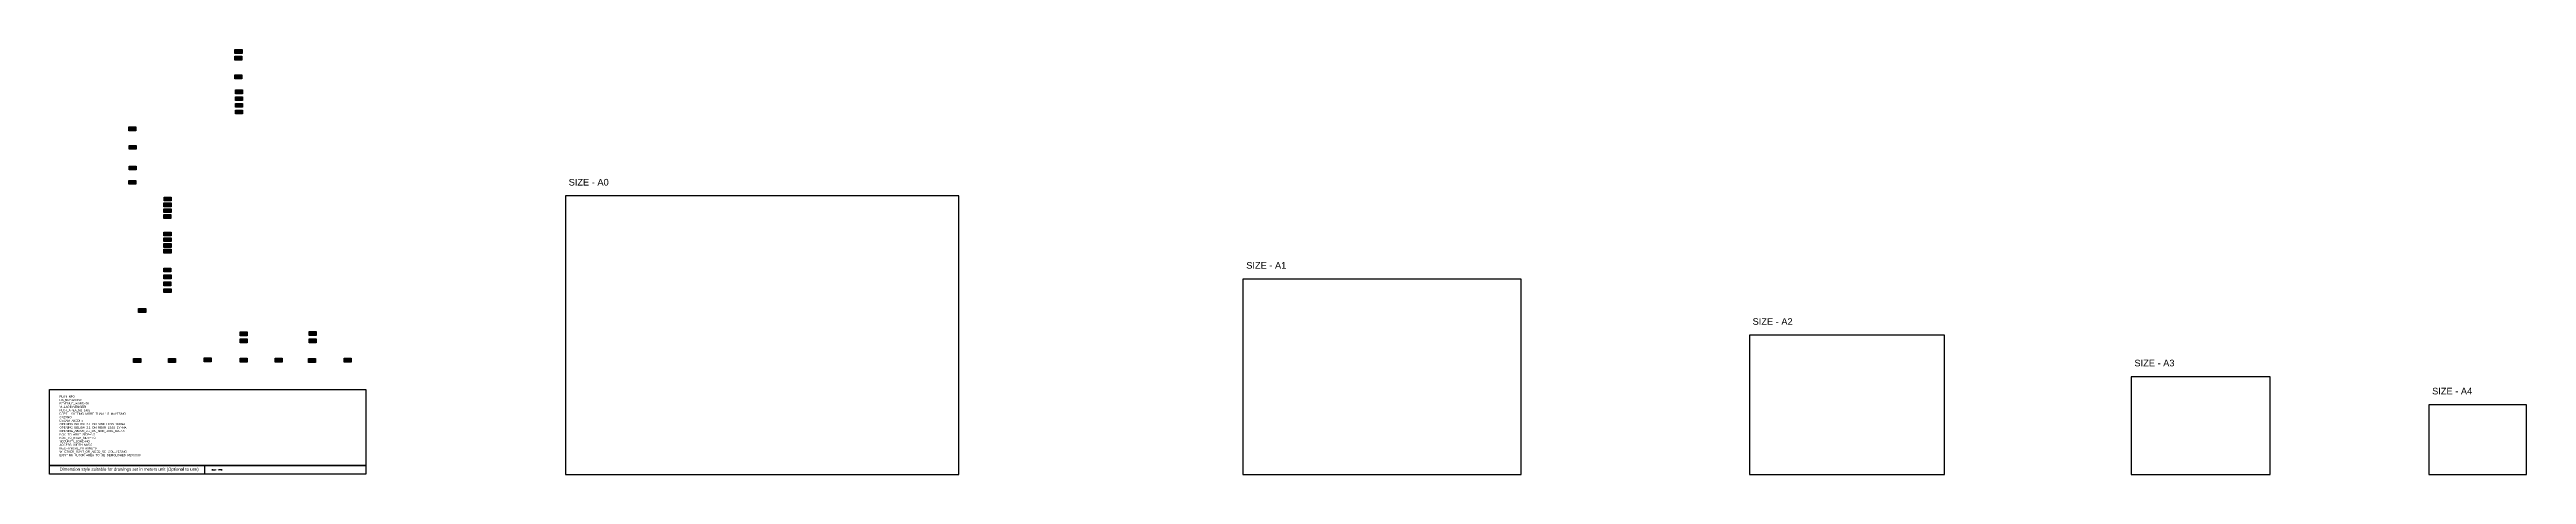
# Model space of a CAD drawing. Header units: millimetres. Extents: x -169 to 579, y 67 to 238.
# Drawn here: x -169 to 579, y 67 to 196 of the extents above; entities that cross this region are included whole.
import ezdxf

# ---------------------------------------------------------------- set-up
doc = ezdxf.new("R2010")
doc.units = ezdxf.units.MM
for name, color, linetype, plot in [('BLK_1_FLR_-2_HT_ROOM', 7, 'Continuous', False), ('BLK_1_MAX_HEIGHT_CAL', 7, 'Continuous', False), ('CULD_1', 7, 'Continuous', False), ('DIST_CL_ROAD', 7, 'Continuous', False), ('HORIZ_CLEAR_OHEL_1', 7, 'Continuous', False), ('LANE_1', 7, 'Continuous', False), ('NON_NOTIFIED_ROAD', 7, 'Continuous', False), ('NOTIFIED_ROAD', 7, 'Continuous', False), ('SHORTEST_DIST_TO_ROAD', 7, 'Continuous', False), ('SOLAR', 7, 'Continuous', False), ('VERT_CLEAR_OHEL_1', 7, 'Continuous', False), ('VOLTAGE_1', 7, 'Continuous', False), ('WASTE_DISPOSAL', 7, 'Continuous', False)]:
    doc.layers.add(name, color=color, linetype=linetype, plot=plot)
for name, color, linetype in [('BLK_1_MAX_HEIGHT_CAL_SET_BACK', 7, 'Continuous'), ('DIST_WELL', 7, 'Continuous'), ('OHEL_1', 8, 'Continuous'), ('PLAN_INFO', 95, 'Continuous'), ('RWH', 8, 'Continuous'), ('WELL', 7, 'Continuous')]:
    doc.layers.add(name, color=color, linetype=linetype)
doc.styles.add('DIM_IN_METERS', font='ARIALN.TTF')
doc.styles.get("Standard").update_dxf_attribs({"font": 'arial.ttf'})
doc.dimstyles.new('Dimension in meters', dxfattribs={"dimtxt": 0.35, "dimasz": 0.18, "dimexe": 0.18, "dimexo": 0.0625, "dimgap": 0.09, "dimtad": 0, "dimtih": 1, "dimtoh": 1, "dimzin": 0, "dimdsep": 46, "dimtxsty": 'DIM_IN_METERS', "dimcen": 0.09, "dimadec": 0, "dimazin": 0, "dimtfac": 1, "dimtofl": 0, "dimtmove": 0, "dimatfit": 3, "dimfxl": 1, "dimtolj": 1, "dimtzin": 0, "dimarcsym": 0})

msp = doc.modelspace()

# ---------------------------------------------------------------- texts
at = {"layer": 'PLAN_INFO', "insert": (-166.404, 91.101), "char_height": 0.625, "attachment_point": 1}
msp.add_mtext_dynamic_manual_height_columns('\\A1;{\\fArial Baltic|b0|i0|c0|p34;PLAN INFO\\PRS_NO=\\C1;123/456\\C256;\\PREVENUE_WARD=\\C1;36\\P\\C256;VILLAGE=\\C1;VENGERI\\P\\C256;PLOT_AREA_M2=\\C1;1495\\C256;\\PDEPTH_CUTTING_MORE_THAN_1.5_M=\\C1;YES/NO\\P\\C256;CRZ=\\C1;NO\\C256;\\PDESAM=\\C1;ABCDFE\\P\\C256;OPENING_BELOW_2.1_ON_SIDE_LESS_1M=\\C1;NA\\P\\C256;OPENING_BELOW_2.1_ON_REAR_LESS_1M=\\C1;NA\\P\\C256;OPENING_ABOVE_2.1_ON_SIDE_LESS_1M=\\C1;NA\\C256;\\PNOC_TO_ABUT_SIDE=\\C1;NO\\C256;\\PNOC_TO_REAR_SIDE=\\C1;NO\\C256;\\PSECURITY_ZONE=\\C1;NO\\C256;\\PACCESS_WIDTH_M=\\C1;5.5\\C256;\\PMECHANICAL_PARKING=0\\PWHETHER_GOVT_OR_AIDED_SCHOOL=\\C1;YES/NO\\P\\C256;EXISTING_FLOOR_AREA_TO_BE_DEMOLISHED_M2=\\C1;XXXX}', width=124.80308, gutter_width=12.5, heights=[0], dxfattribs=at)
at = {"layer": 'WASTE_DISPOSAL', "color": 1, "linetype": 'Continuous', "attachment_point": 1}
for s, gutter_width, insert, char_height in [('{\\fArial|b0|i0|c0|p34;SIZE - A0}', 103.449, (-12.523, 156.482), 2), ('{\\fArial|b0|i0|c0|p34;SIZE - A1}', 103.449, (192.284, 131.382), 2), ('{\\fArial|b0|i0|c0|p34;SIZE - A2}', 103.449, (345.342, 114.432), 2), ('{\\fArial|b0|i0|c0|p34;SIZE - A3}', 103.449, (460.749, 101.882), 2), ('{\\fArial|b0|i0|c0|p34;SIZE - A4}', 103.449, (550.732, 93.407), 2), ('{\\fArial|b0|i0|c0|p34;Dimension style suitable for drawings set in meters unit (Optional to use)}', 2.5, (-166.371, 69.297), 0.9375)]:
    msp.add_mtext_dynamic_manual_height_columns(s, width=103.44867, gutter_width=gutter_width, heights=[0], dxfattribs=dict(at, insert=insert, char_height=char_height))

# ---------------------------------------------------------------- blocks, each defined once
blk = doc.blocks.new('*D3')
at = {"layer": 'BLK_1_FLR_-2_HT_ROOM', "color": 0, "linetype": 'Continuous', "lineweight": -2}
for p, q in [((-120.31, 68.81), (-120.31, 68.48)), ((-120.13, 68.66), (-119.32, 68.66)), ((-117.59, 68.66), (-118.39, 68.66)), ((-117.41, 68.81), (-117.41, 68.48))]:
    blk.add_line(p, q, dxfattribs=at)
at = {"layer": 'BLK_1_FLR_-2_HT_ROOM', "color": 0}
for points in [[(-120.13, 68.69), (-120.13, 68.63), (-120.31, 68.66)], [(-117.59, 68.63), (-117.59, 68.69), (-117.41, 68.66)]]:
    blk.add_solid(points, dxfattribs=at)
at = {"layer": 'Defpoints', "color": 0}
for p in [(-120.31, 68.87), (-117.41, 68.87), (-117.41, 68.66)]:
    blk.add_point(p, dxfattribs=at)
at = {"layer": 'BLK_1_FLR_-2_HT_ROOM', "color": 0, "insert": (-118.86, 68.66), "char_height": 0.35, "attachment_point": 5, "style": 'DIM_IN_METERS'}
blk.add_mtext('\\A1;2.90', dxfattribs=at)

# ---------------------------------------------------------------- dimensions: what is measured, and where the dimension line sits
at = {"layer": 'BLK_1_FLR_-2_HT_ROOM', "color": 1, "linetype": 'Continuous'}
dim = msp.add_linear_dim(base=(-117.407, 68.665), p1=(-120.307, 68.871), p2=(-117.407, 68.871), angle=180, dimstyle='Dimension in meters', dxfattribs=at)
dim.commit()
dim.dimension.update_dxf_attribs({"geometry": '*D3', "text_midpoint": (-118.857, 68.665)})

# ---------------------------------------------------------------- hatches: boundary and pattern name
at = {"layer": 'BLK_1_MAX_HEIGHT_CAL', "linetype": 'Continuous'}
h = msp.add_hatch(color=1, dxfattribs=at)
h.dxf.hatch_style = 1
h.paths.add_polyline_path([(-134.865, 129.57), (-132.732, 129.57), (-132.732, 128.397), (-134.865, 128.397)])
h = msp.add_hatch(color=2, dxfattribs=at)
h.dxf.hatch_style = 1
h.paths.add_polyline_path([(-134.851, 127.528), (-132.717, 127.528), (-132.717, 126.355), (-134.851, 126.355)])
h = msp.add_hatch(color=6, dxfattribs=at)
h.dxf.hatch_style = 1
h.paths.add_polyline_path([(-134.857, 125.413), (-132.724, 125.413), (-132.724, 124.24), (-134.857, 124.24)])
h = msp.add_hatch(color=5, dxfattribs=at)
h.dxf.hatch_style = 1
h.paths.add_polyline_path([(-134.851, 123.325), (-132.718, 123.325), (-132.718, 122.152), (-134.851, 122.152)])
at = {"layer": 'BLK_1_MAX_HEIGHT_CAL_SET_BACK', "linetype": 'Continuous'}
h = msp.add_hatch(color=1, dxfattribs=at)
h.dxf.hatch_style = 1
h.paths.add_polyline_path([(-142.506, 117.316), (-140.372, 117.316), (-140.372, 116.143), (-142.506, 116.143)])
at = {"layer": 'CULD_1', "linetype": 'Continuous'}
h = msp.add_hatch(color=6, dxfattribs=at)
h.dxf.hatch_style = 1
h.paths.add_polyline_path([(-145.354, 166.596), (-143.221, 166.596), (-143.221, 165.423), (-145.354, 165.423)])
at = {"layer": 'DIST_CL_ROAD', "linetype": 'Continuous'}
h = msp.add_hatch(color=1, dxfattribs=at)
h.dxf.hatch_style = 1
h.paths.add_polyline_path([(-134.821, 151.015), (-132.688, 151.015), (-132.688, 149.842), (-134.821, 149.842)])
h = msp.add_hatch(color=5, dxfattribs=at)
h.dxf.hatch_style = 1
h.paths.add_polyline_path([(-134.857, 145.749), (-132.724, 145.749), (-132.724, 144.576), (-134.857, 144.576)])
h = msp.add_hatch(color=2, dxfattribs=at)
h.dxf.hatch_style = 1
h.paths.add_polyline_path([(-134.846, 149.262), (-132.712, 149.262), (-132.712, 148.09), (-134.846, 148.09)])
h = msp.add_hatch(color=6, dxfattribs=at)
h.dxf.hatch_style = 1
h.paths.add_polyline_path([(-134.846, 147.501), (-132.712, 147.501), (-132.712, 146.328), (-134.846, 146.328)])
at = {"layer": 'DIST_WELL', "linetype": 'Continuous'}
h = msp.add_hatch(color=1, dxfattribs=at)
h.dxf.hatch_style = 1
h.paths.add_polyline_path([(-144.015, 102.262), (-141.882, 102.262), (-141.882, 101.089), (-144.015, 101.089)])
h = msp.add_hatch(color=2, dxfattribs=at)
h.dxf.hatch_style = 1
h.paths.add_polyline_path([(-133.502, 102.262), (-131.369, 102.262), (-131.369, 101.089), (-133.502, 101.089)])
h = msp.add_hatch(color=6, dxfattribs=at)
h.dxf.hatch_style = 1
h.paths.add_polyline_path([(-122.674, 102.472), (-120.54, 102.472), (-120.54, 101.299), (-122.674, 101.299)])
h = msp.add_hatch(color=5, dxfattribs=at)
h.dxf.hatch_style = 1
h.paths.add_polyline_path([(-111.845, 102.367), (-109.712, 102.367), (-109.712, 101.194), (-111.845, 101.194)])
h = msp.add_hatch(color=7, dxfattribs=at)
h.dxf.hatch_style = 1
h.paths.add_polyline_path([(-101.227, 102.367), (-99.094, 102.367), (-99.094, 101.194), (-101.227, 101.194)])
h = msp.add_hatch(color=8, dxfattribs=at)
h.dxf.hatch_style = 1
h.paths.add_polyline_path([(-91.135, 102.262), (-89.001, 102.262), (-89.001, 101.089), (-91.135, 101.089)])
h = msp.add_hatch(color=9, dxfattribs=at)
h.dxf.hatch_style = 1
h.paths.add_polyline_path([(-80.411, 102.367), (-78.278, 102.367), (-78.278, 101.194), (-80.411, 101.194)])
at = {"layer": 'HORIZ_CLEAR_OHEL_1', "linetype": 'Continuous'}
h = msp.add_hatch(color=1, dxfattribs=at)
h.dxf.hatch_style = 1
h.paths.add_polyline_path([(-113.258, 179.295), (-111.125, 179.295), (-111.125, 178.122), (-113.258, 178.122)])
at = {"layer": 'LANE_1', "linetype": 'Continuous'}
h = msp.add_hatch(color=5, dxfattribs=at)
h.dxf.hatch_style = 1
h.paths.add_polyline_path([(-145.367, 160.356), (-143.234, 160.356), (-143.234, 159.183), (-145.367, 159.183)])
at = {"layer": 'NON_NOTIFIED_ROAD', "linetype": 'Continuous'}
h = msp.add_hatch(color=2, dxfattribs=at)
h.dxf.hatch_style = 1
h.paths.add_polyline_path([(-145.447, 156.031), (-143.314, 156.031), (-143.314, 154.858), (-145.447, 154.858)])
at = {"layer": 'NOTIFIED_ROAD', "linetype": 'Continuous'}
h = msp.add_hatch(color=1, dxfattribs=at)
h.dxf.hatch_style = 1
h.paths.add_polyline_path([(-145.453, 172.182), (-143.319, 172.182), (-143.319, 171.009), (-145.453, 171.009)])
at = {"layer": 'OHEL_1', "linetype": 'Continuous'}
h = msp.add_hatch(color=1, dxfattribs=at)
h.dxf.hatch_style = 1
h.paths.add_polyline_path([(-113.256, 183.336), (-111.123, 183.336), (-111.123, 182.163), (-113.256, 182.163)])
at = {"layer": 'RWH', "linetype": 'Continuous'}
h = msp.add_hatch(color=1, dxfattribs=at)
h.dxf.hatch_style = 1
h.paths.add_polyline_path([(-113.386, 195.539), (-111.253, 195.539), (-111.253, 194.366), (-113.386, 194.366)])
h = msp.add_hatch(color=1, dxfattribs=at)
h.dxf.hatch_style = 1
h.paths.add_polyline_path([(-113.425, 193.544), (-111.292, 193.544), (-111.292, 192.371), (-113.425, 192.371)])
at = {"layer": 'SHORTEST_DIST_TO_ROAD', "linetype": 'Continuous'}
h = msp.add_hatch(color=2, dxfattribs=at)
h.dxf.hatch_style = 1
h.paths.add_polyline_path([(-134.853, 138.717), (-132.72, 138.717), (-132.72, 137.544), (-134.853, 137.544)])
h = msp.add_hatch(color=6, dxfattribs=at)
h.dxf.hatch_style = 1
h.paths.add_polyline_path([(-134.847, 136.997), (-132.714, 136.997), (-132.714, 135.824), (-134.847, 135.824)])
h = msp.add_hatch(color=5, dxfattribs=at)
h.dxf.hatch_style = 1
h.paths.add_polyline_path([(-134.847, 135.285), (-132.714, 135.285), (-132.714, 134.112), (-134.847, 134.112)])
h = msp.add_hatch(color=1, dxfattribs=at)
h.dxf.hatch_style = 1
h.paths.add_polyline_path([(-134.842, 140.442), (-132.709, 140.442), (-132.709, 139.269), (-134.842, 139.269)])
at = {"layer": 'SOLAR', "linetype": 'Continuous'}
h = msp.add_hatch(color=9, dxfattribs=at)
h.dxf.hatch_style = 1
h.paths.add_polyline_path([(-113.425, 187.868), (-111.292, 187.868), (-111.292, 186.696), (-113.425, 186.696)])
at = {"layer": 'VERT_CLEAR_OHEL_1', "linetype": 'Continuous'}
h = msp.add_hatch(color=1, dxfattribs=at)
h.dxf.hatch_style = 1
h.paths.add_polyline_path([(-113.254, 177.289), (-111.121, 177.289), (-111.121, 176.116), (-113.254, 176.116)])
at = {"layer": 'VOLTAGE_1', "linetype": 'Continuous'}
h = msp.add_hatch(color=1, dxfattribs=at)
h.dxf.hatch_style = 1
h.paths.add_polyline_path([(-113.256, 181.308), (-111.123, 181.308), (-111.123, 180.135), (-113.256, 180.135)])
at = {"layer": 'WASTE_DISPOSAL', "linetype": 'Continuous'}
h = msp.add_hatch(color=1, dxfattribs=at)
h.dxf.hatch_style = 1
h.paths.add_polyline_path([(-111.848, 108.199), (-109.714, 108.199), (-109.714, 107.026), (-111.848, 107.026)])
h = msp.add_hatch(color=2, dxfattribs=at)
h.dxf.hatch_style = 1
h.paths.add_polyline_path([(-90.951, 108.184), (-88.818, 108.184), (-88.818, 107.011), (-90.951, 107.011)])
at = {"layer": 'WELL', "linetype": 'Continuous'}
h = msp.add_hatch(color=1, dxfattribs=at)
h.dxf.hatch_style = 1
h.paths.add_polyline_path([(-111.848, 110.316), (-109.714, 110.316), (-109.714, 109.143), (-111.848, 109.143)])
h = msp.add_hatch(color=2, dxfattribs=at)
h.dxf.hatch_style = 1
h.paths.add_polyline_path([(-90.951, 110.391), (-88.818, 110.391), (-88.818, 109.218), (-90.951, 109.218)])

# ---------------------------------------------------------------- linework, layer by layer
at = {"color": 1, "linetype": 'Continuous'}
for p, q in [((459.766, 67.256), (501.816, 67.256)), ((549.749, 67.256), (579.249, 67.256))]:
    msp.add_line(p, q, dxfattribs=at)
for points in [[(-13.507, 67.256), (105.393, 67.256), (105.393, 151.356), (-13.507, 151.356)], [(344.358, 67.256), (403.358, 67.256), (403.358, 109.306), (344.358, 109.306)], [(459.766, 67.256), (501.816, 67.256), (501.816, 96.756), (459.766, 96.756)], [(549.749, 88.281), (549.749, 67.256), (579.249, 67.256), (579.249, 88.281)]]:
    msp.add_lwpolyline(points, close=True, dxfattribs=at)
for points in [[(191.301, 67.256), (275.401, 67.256), (275.401, 126.256), (191.301, 126.256), (191.301, 67.256)], [(344.358, 109.306), (344.358, 67.256), (403.358, 67.256)], [(459.766, 67.256), (501.816, 67.256), (501.816, 96.756)], [(459.766, 96.756), (459.766, 67.256), (501.816, 67.256), (501.816, 96.756)], [(549.749, 67.256), (579.249, 67.256), (579.249, 88.281)], [(549.749, 88.281), (549.749, 67.256), (579.249, 67.256), (579.249, 88.281)], [(361.308, 67.256), (403.358, 67.256)], [(558.224, 67.256), (579.249, 67.256)]]:
    msp.add_lwpolyline(points, dxfattribs=at)
at = {"layer": 'BLK_1_MAX_HEIGHT_CAL', "color": 1, "linetype": 'Continuous'}
msp.add_lwpolyline([(-134.865, 129.57), (-132.732, 129.57), (-132.732, 128.397), (-134.865, 128.397)], close=True, dxfattribs=at)
at = {"layer": 'BLK_1_MAX_HEIGHT_CAL', "color": 2, "linetype": 'Continuous'}
msp.add_lwpolyline([(-134.851, 127.528), (-132.717, 127.528), (-132.717, 126.355), (-134.851, 126.355)], close=True, dxfattribs=at)
at = {"layer": 'BLK_1_MAX_HEIGHT_CAL', "color": 6, "linetype": 'Continuous'}
msp.add_lwpolyline([(-134.857, 125.413), (-132.724, 125.413), (-132.724, 124.24), (-134.857, 124.24)], close=True, dxfattribs=at)
at = {"layer": 'BLK_1_MAX_HEIGHT_CAL', "color": 5, "linetype": 'Continuous'}
msp.add_lwpolyline([(-134.851, 123.325), (-132.718, 123.325), (-132.718, 122.152), (-134.851, 122.152)], close=True, dxfattribs=at)
at = {"layer": 'BLK_1_MAX_HEIGHT_CAL_SET_BACK', "color": 1, "linetype": 'Continuous'}
msp.add_lwpolyline([(-142.506, 117.316), (-140.372, 117.316), (-140.372, 116.143), (-142.506, 116.143)], close=True, dxfattribs=at)
at = {"layer": 'CULD_1', "color": 6, "linetype": 'Continuous'}
msp.add_lwpolyline([(-145.354, 166.596), (-143.221, 166.596), (-143.221, 165.423), (-145.354, 165.423)], close=True, dxfattribs=at)
at = {"layer": 'DIST_CL_ROAD', "color": 1, "linetype": 'Continuous'}
msp.add_lwpolyline([(-134.821, 151.015), (-132.688, 151.015), (-132.688, 149.842), (-134.821, 149.842)], close=True, dxfattribs=at)
at = {"layer": 'DIST_CL_ROAD', "color": 5, "linetype": 'Continuous'}
msp.add_lwpolyline([(-134.857, 145.749), (-132.724, 145.749), (-132.724, 144.576), (-134.857, 144.576)], close=True, dxfattribs=at)
at = {"layer": 'DIST_CL_ROAD', "color": 2, "linetype": 'Continuous'}
msp.add_lwpolyline([(-134.846, 149.262), (-132.712, 149.262), (-132.712, 148.09), (-134.846, 148.09)], close=True, dxfattribs=at)
at = {"layer": 'DIST_CL_ROAD', "color": 6, "linetype": 'Continuous'}
msp.add_lwpolyline([(-134.846, 147.501), (-132.712, 147.501), (-132.712, 146.328), (-134.846, 146.328)], close=True, dxfattribs=at)
at = {"layer": 'DIST_WELL', "color": 1, "linetype": 'Continuous'}
msp.add_lwpolyline([(-144.015, 102.262), (-141.882, 102.262), (-141.882, 101.089), (-144.015, 101.089)], close=True, dxfattribs=at)
at = {"layer": 'DIST_WELL', "color": 2, "linetype": 'Continuous'}
msp.add_lwpolyline([(-133.502, 102.262), (-131.369, 102.262), (-131.369, 101.089), (-133.502, 101.089)], close=True, dxfattribs=at)
at = {"layer": 'DIST_WELL', "color": 6, "linetype": 'Continuous'}
msp.add_lwpolyline([(-122.674, 102.472), (-120.54, 102.472), (-120.54, 101.299), (-122.674, 101.299)], close=True, dxfattribs=at)
at = {"layer": 'DIST_WELL', "color": 5, "linetype": 'Continuous'}
msp.add_lwpolyline([(-111.845, 102.367), (-109.712, 102.367), (-109.712, 101.194), (-111.845, 101.194)], close=True, dxfattribs=at)
at = {"layer": 'DIST_WELL', "color": 7, "linetype": 'Continuous'}
msp.add_lwpolyline([(-101.227, 102.367), (-99.094, 102.367), (-99.094, 101.194), (-101.227, 101.194)], close=True, dxfattribs=at)
at = {"layer": 'DIST_WELL', "color": 8, "linetype": 'Continuous'}
msp.add_lwpolyline([(-91.135, 102.262), (-89.001, 102.262), (-89.001, 101.089), (-91.135, 101.089)], close=True, dxfattribs=at)
at = {"layer": 'DIST_WELL', "color": 9, "linetype": 'Continuous'}
msp.add_lwpolyline([(-80.411, 102.367), (-78.278, 102.367), (-78.278, 101.194), (-80.411, 101.194)], close=True, dxfattribs=at)
at = {"layer": 'HORIZ_CLEAR_OHEL_1', "color": 1, "linetype": 'Continuous'}
msp.add_lwpolyline([(-113.258, 179.295), (-111.125, 179.295), (-111.125, 178.122), (-113.258, 178.122)], close=True, dxfattribs=at)
at = {"layer": 'LANE_1', "color": 5, "linetype": 'Continuous'}
msp.add_lwpolyline([(-145.367, 160.356), (-143.234, 160.356), (-143.234, 159.183), (-145.367, 159.183)], close=True, dxfattribs=at)
at = {"layer": 'NON_NOTIFIED_ROAD', "color": 2, "linetype": 'Continuous'}
msp.add_lwpolyline([(-145.447, 156.031), (-143.314, 156.031), (-143.314, 154.858), (-145.447, 154.858)], close=True, dxfattribs=at)
at = {"layer": 'NOTIFIED_ROAD', "color": 1, "linetype": 'Continuous'}
msp.add_lwpolyline([(-145.453, 172.182), (-143.319, 172.182), (-143.319, 171.009), (-145.453, 171.009)], close=True, dxfattribs=at)
at = {"layer": 'OHEL_1', "color": 1, "linetype": 'Continuous'}
msp.add_lwpolyline([(-113.256, 183.336), (-111.123, 183.336), (-111.123, 182.163), (-113.256, 182.163)], close=True, dxfattribs=at)
at = {"layer": 'RWH', "color": 1, "linetype": 'Continuous'}
for points in [[(-113.386, 195.539), (-111.253, 195.539), (-111.253, 194.366), (-113.386, 194.366)], [(-113.425, 193.544), (-111.292, 193.544), (-111.292, 192.371), (-113.425, 192.371)]]:
    msp.add_lwpolyline(points, close=True, dxfattribs=at)
at = {"layer": 'SHORTEST_DIST_TO_ROAD', "color": 2, "linetype": 'Continuous'}
msp.add_lwpolyline([(-134.853, 138.717), (-132.72, 138.717), (-132.72, 137.544), (-134.853, 137.544)], close=True, dxfattribs=at)
at = {"layer": 'SHORTEST_DIST_TO_ROAD', "color": 6, "linetype": 'Continuous'}
msp.add_lwpolyline([(-134.847, 136.997), (-132.714, 136.997), (-132.714, 135.824), (-134.847, 135.824)], close=True, dxfattribs=at)
at = {"layer": 'SHORTEST_DIST_TO_ROAD', "color": 5, "linetype": 'Continuous'}
msp.add_lwpolyline([(-134.847, 135.285), (-132.714, 135.285), (-132.714, 134.112), (-134.847, 134.112)], close=True, dxfattribs=at)
at = {"layer": 'SHORTEST_DIST_TO_ROAD', "color": 1, "linetype": 'Continuous'}
msp.add_lwpolyline([(-134.842, 140.442), (-132.709, 140.442), (-132.709, 139.269), (-134.842, 139.269)], close=True, dxfattribs=at)
at = {"layer": 'SOLAR', "color": 9, "linetype": 'Continuous'}
msp.add_lwpolyline([(-113.425, 187.868), (-111.292, 187.868), (-111.292, 186.696), (-113.425, 186.696)], close=True, dxfattribs=at)
at = {"layer": 'VERT_CLEAR_OHEL_1', "color": 1, "linetype": 'Continuous'}
msp.add_lwpolyline([(-113.254, 177.289), (-111.121, 177.289), (-111.121, 176.116), (-113.254, 176.116)], close=True, dxfattribs=at)
at = {"layer": 'VOLTAGE_1', "color": 1, "linetype": 'Continuous'}
msp.add_lwpolyline([(-113.256, 181.308), (-111.123, 181.308), (-111.123, 180.135), (-113.256, 180.135)], close=True, dxfattribs=at)
at = {"layer": 'WASTE_DISPOSAL', "linetype": 'Continuous'}
msp.add_line((-122.589, 69.965), (-122.589, 67.292), dxfattribs=at)
at = {"layer": 'WASTE_DISPOSAL', "color": 1, "linetype": 'Continuous'}
msp.add_lwpolyline([(-111.848, 108.199), (-109.714, 108.199), (-109.714, 107.026), (-111.848, 107.026)], close=True, dxfattribs=at)
at = {"layer": 'WASTE_DISPOSAL', "color": 2, "linetype": 'Continuous'}
msp.add_lwpolyline([(-90.951, 108.184), (-88.818, 108.184), (-88.818, 107.011), (-90.951, 107.011)], close=True, dxfattribs=at)
at = {"layer": 'WASTE_DISPOSAL', "linetype": 'Continuous'}
for points in [[(-169.434, 92.854), (-73.816, 92.854), (-73.816, 69.965), (-169.434, 69.965)], [(-169.434, 69.965), (-73.817, 69.965), (-73.817, 67.292), (-169.434, 67.292)]]:
    msp.add_lwpolyline(points, close=True, dxfattribs=at)
at = {"layer": 'WELL', "color": 1, "linetype": 'Continuous'}
msp.add_lwpolyline([(-111.848, 110.316), (-109.714, 110.316), (-109.714, 109.143), (-111.848, 109.143)], close=True, dxfattribs=at)
at = {"layer": 'WELL', "color": 2, "linetype": 'Continuous'}
msp.add_lwpolyline([(-90.951, 110.391), (-88.818, 110.391), (-88.818, 109.218), (-90.951, 109.218)], close=True, dxfattribs=at)

msp.set_redraw_order([(e.dxf.handle, doc.entitydb.next_handle()) for e in msp.query("TEXT MTEXT ATTDEF DIMENSION ARC_DIMENSION")])  # texts and dimensions are drawn at this point

doc.saveas('drawing.dxf')
